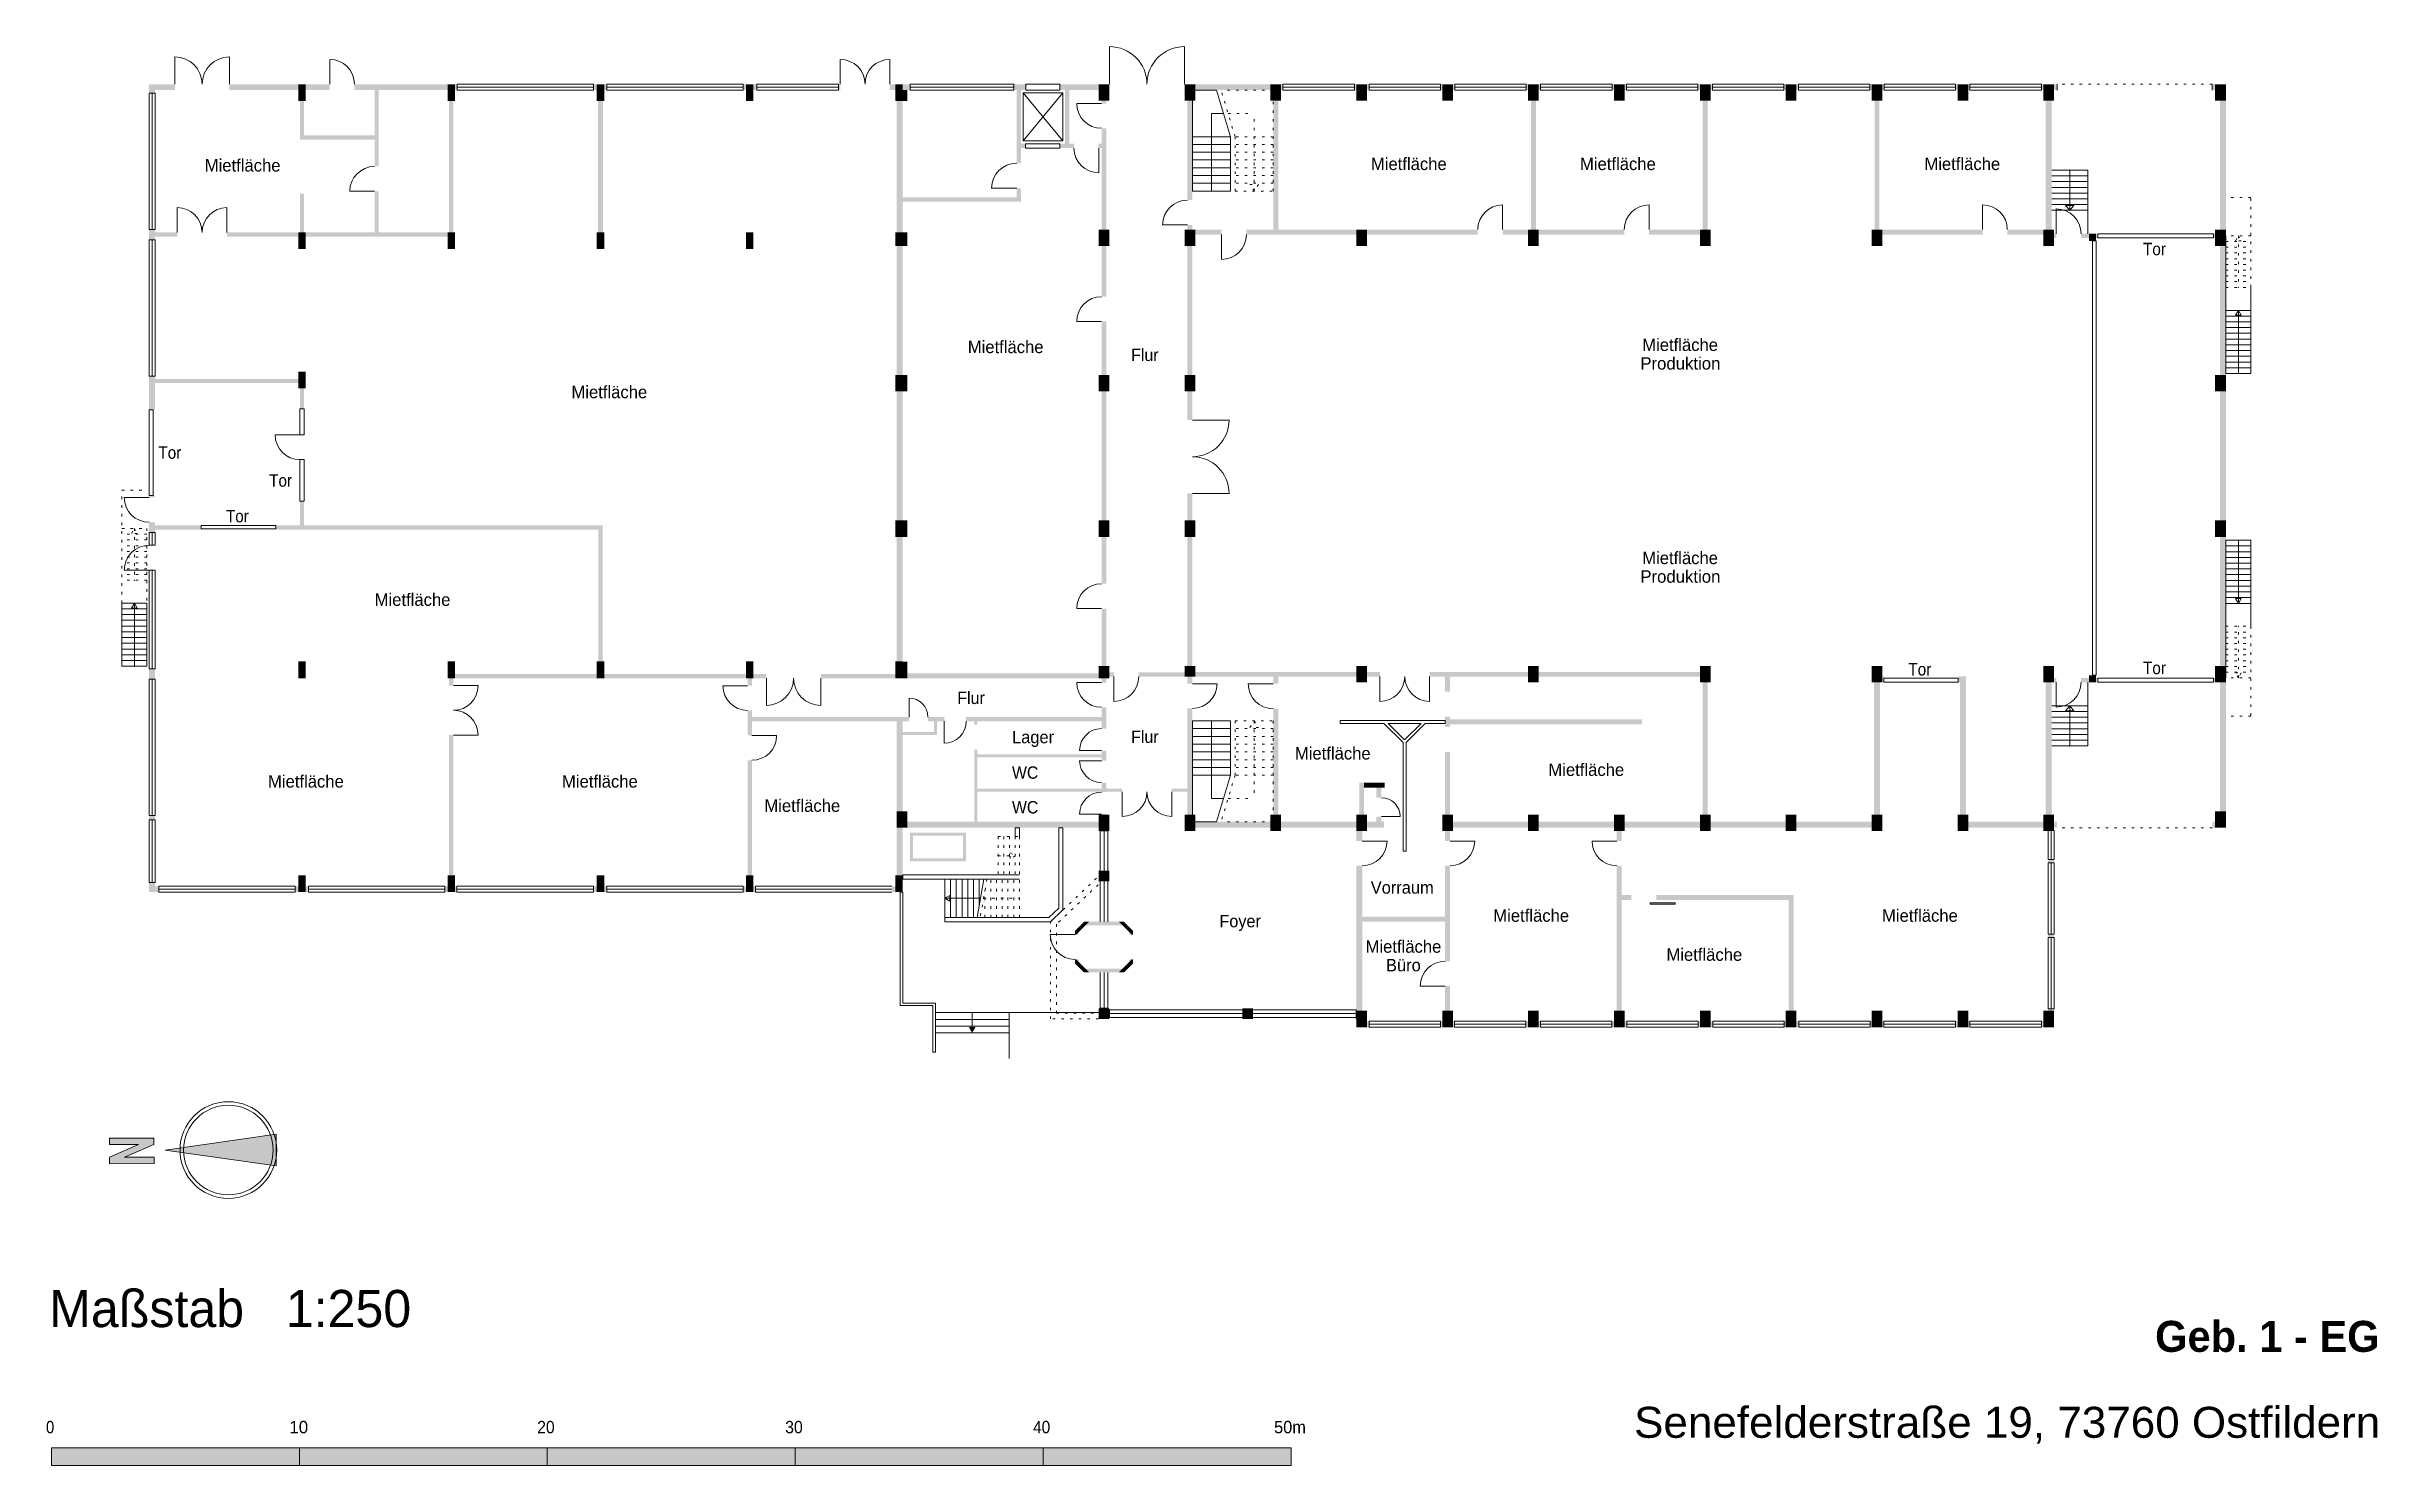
# Model space of a CAD drawing. Header units: inches. Extents: x 5602 to 99611, y 3430 to 60675.
import ezdxf

# ---------------------------------------------------------------- set-up
doc = ezdxf.new("R2010")
doc.units = ezdxf.units.IN
doc.header["$LTSCALE"] = 250
doc.header["$MEASUREMENT"] = 0
for name, pattern in [('Punktlinie', [1.4, 0.4, -1]), ('Standardmuster', [0]), ('Volllinie', [0])]:
    doc.linetypes.add(name, pattern=pattern)
doc.layers.add('Grundebene', color=7, linetype='Continuous')
doc.layers.add('Schriftfeld', color=7, linetype='Continuous')
doc.styles.add('ARIAL', font='arial.ttf', dxfattribs={"height": 0.2})
doc.styles.add('ARIAL-FETT', font='arialbd.ttf', dxfattribs={"height": 0.2})

msp = doc.modelspace()

# ---------------------------------------------------------------- texts
at = {"layer": 'Grundebene', "color": 18, "lineweight": 18, "true_color": 0x000000, "style": 'ARIAL'}
for s, width, p in [('Mietfläche', 0.960175, (11980, 55634)), ('Mietfläche', 0.960175, (59017, 55694)), ('Mietfläche', 0.960175, (67451, 55694)), ('Mietfläche', 0.960175, (81341, 55694)), ('Tor', 0.881843, (90158, 52259)), ('Mietfläche', 0.960175, (69959, 48394)), ('Mietfläche', 0.960175, (42756, 48308)), ('Flur', 0.923524, (49343, 47989)), ('Produktion', 0.967329, (69883, 47644)), ('Mietfläche', 0.960175, (26770, 46489)), ('Tor', 0.881843, (10110, 44045)), ('Tor', 0.881843, (14577, 42919)), ('Tor', 0.881843, (12833, 41480)), ('Produktion', 0.967329, (69883, 39044)), ('Mietfläche', 0.960175, (69959, 39794)), ('Mietfläche', 0.960175, (18833, 38110)), ('Tor', 0.881843, (80695, 35300)), ('Tor', 0.881843, (90158, 35355)), ('Flur', 0.923524, (42332, 34150)), ('Lager', 0.95066, (44540, 32567)), ('Flur', 0.923524, (49343, 32579)), ('Mietfläche', 0.960175, (55950, 31911)), ('Mietfläche', 0.960175, (14533, 30779)), ('Mietfläche', 0.960175, (26390, 30779)), ('WC', 0.910968, (44540, 31135)), ('Mietfläche', 0.960175, (66175, 31249)), ('Mietfläche', 0.960175, (34553, 29799)), ('WC', 0.910968, (44540, 29735)), ('Vorraum', 0.947887, (59010, 26498)), ('Foyer', 0.937958, (52904, 25142)), ('Mietfläche', 0.960175, (63953, 25364)), ('Mietfläche', 0.960175, (79633, 25364)), ('Mietfläche', 0.960175, (58800, 24115)), ('Büro', 0.950264, (59625, 23365)), ('Mietfläche', 0.960175, (70936, 23789))]:
    msp.add_text(s, height=500, dxfattribs=dict(at, width=width)).set_placement(p)
at = {"layer": 'Schriftfeld', "color": 18, "lineweight": 18, "true_color": 0x000000}
for s, height, style, width, p in [('Maßstab   1:250', 1500, 'ARIAL', 0.964313, (5706, 9010)), ('Geb. 1 - EG', 1250, 'ARIAL-FETT', 0.961914, (90646, 8011)), ('Senefelderstraße 19, 73760 Ostfildern', 1250, 'ARIAL', 1.016662, (69630, 4544)), ('0', 500, 'ARIAL', 0.850484, (5578, 4726)), ('10', 500, 'ARIAL', 0.977993, (15391, 4726)), ('20', 500, 'ARIAL', 0.902815, (25391, 4726)), ('30', 500, 'ARIAL', 0.914211, (35391, 4726)), ('40', 500, 'ARIAL', 0.88866, (45391, 4726)), ('50m', 500, 'ARIAL', 0.945685, (55110, 4726))]:
    msp.add_text(s, height=height, dxfattribs=dict(at, style=style, width=width)).set_placement(p)

# ---------------------------------------------------------------- blocks, each defined once
blk = doc.blocks.new('door-73D')
at = {"layer": 'Grundebene', "color": 18, "linetype": 'Standardmuster', "lineweight": 13, "true_color": 0x000000}
blk.add_line((40391, 33626), (40391, 34386), dxfattribs=at)
blk.add_arc((40391, 33626), 760, 0, 90, dxfattribs=at)
blk = doc.blocks.new('door-749')
at = {"layer": 'Grundebene', "color": 18, "linetype": 'Standardmuster', "lineweight": 13, "true_color": 0x000000}
for p, q in [((59382, 35257), (59382, 34257)), ((61382, 35257), (61382, 34257))]:
    blk.add_line(p, q, dxfattribs=at)
for centre, start, end in [((59382, 35257), 270, 0), ((61382, 35257), 180, 270)]:
    blk.add_arc(centre, 1000, start, end, dxfattribs=at)
blk = doc.blocks.new('door-75B')
at = {"layer": 'Grundebene', "color": 18, "linetype": 'Standardmuster', "lineweight": 13, "true_color": 0x000000}
blk.add_line((59438, 29607), (60198, 29607), dxfattribs=at)
blk.add_arc((59438, 29607), 760, 0, 90, dxfattribs=at)
blk = doc.blocks.new('door-76A')
at = {"layer": 'Grundebene', "color": 18, "linetype": 'Standardmuster', "lineweight": 13, "true_color": 0x000000}
blk.add_line((55079, 34970), (54069, 34970), dxfattribs=at)
blk.add_arc((55079, 34970), 1010, 180, 270, dxfattribs=at)
blk = doc.blocks.new('door-77A')
at = {"layer": 'Grundebene', "color": 18, "linetype": 'Standardmuster', "lineweight": 13, "true_color": 0x000000}
blk.add_line((44728, 54959), (43718, 54959), dxfattribs=at)
blk.add_arc((44728, 54959), 1010, 90, 180, dxfattribs=at)

# ---------------------------------------------------------------- hatches: boundary and pattern name
at = {"layer": 'Grundebene', "true_color": 0x000000, "transparency": 33554687}
h = msp.add_hatch(color=18, dxfattribs=at)
h.paths.add_polyline_path([(39892, 58919), (39892, 35193), (40132, 35193), (40132, 59159), (39612, 59159), (39612, 58919)], flags=0)
h.paths.add_polyline_path([(40132, 33626), (39892, 33626), (39892, 26799), (39695, 26799), (39695, 26559), (40132, 26559)], flags=0)
h.paths.add_polyline_path([(34195, 26559), (34195, 26799), (33701, 26799), (33701, 26559)], flags=0)
h.paths.add_polyline_path([(28201, 26559), (28201, 26799), (27654, 26799), (27654, 26559)], flags=0)
h.paths.add_polyline_path([(22154, 26559), (22154, 26799), (21658, 26799), (21658, 26559)], flags=0)
h.paths.add_polyline_path([(16158, 26559), (16158, 26799), (15626, 26799), (15626, 26559)], flags=0)
h.paths.add_polyline_path([(9974, 26799), (9974, 26945), (9734, 26945), (9734, 26559), (10126, 26559), (10126, 26799)], flags=0)
h.paths.add_polyline_path([(9734, 29478), (9974, 29478), (9974, 29657), (9734, 29657)], flags=0)
h.paths.add_polyline_path([(9734, 35157), (9974, 35157), (9974, 35575), (9734, 35575)], flags=0)
h.paths.add_polyline_path([(9734, 41075), (9974, 41075), (9974, 41483), (9734, 41483)], flags=0)
h.paths.add_polyline_path([(9734, 42483), (9974, 42483), (9974, 42564), (9734, 42564)], flags=0)
h.paths.add_polyline_path([(9734, 46026), (9974, 46026), (9974, 47384), (9734, 47384)], flags=0)
h.paths.add_polyline_path([(9734, 52884), (9974, 52884), (9974, 53302), (9734, 53302)], flags=0)
h.paths.add_polyline_path([(9734, 58802), (9974, 58802), (9974, 58919), (10774, 58919), (10774, 59159), (9734, 59159)], flags=0)
h.paths.add_polyline_path([(12974, 59159), (12974, 58919), (17019, 58919), (17019, 59159)], flags=0)
h.paths.add_polyline_path([(18019, 59159), (18019, 58919), (22166, 58919), (22166, 59159)], flags=0)
h.paths.add_polyline_path([(27666, 59159), (27666, 58919), (28202, 58919), (28202, 59159)], flags=0)
h.paths.add_polyline_path([(33702, 59159), (33702, 58919), (34243, 58919), (34243, 59159)], flags=0)
h.paths.add_polyline_path([(37543, 59159), (37543, 58919), (37612, 58919), (37612, 59159)], flags=0)
for points in [[(15753, 59159), (16054, 59159), (16054, 58484), (15753, 58484)], [(15988, 58484), (15988, 56920), (15818, 56920), (15818, 58484)], [(21773, 59159), (22073, 59159), (22073, 58484), (21773, 58484)], [(22008, 58484), (22008, 53178), (21838, 53178), (21838, 58484)], [(27792, 59159), (28093, 59159), (28093, 58484), (27792, 58484)], [(27843, 53178), (27843, 58484), (28043, 58484), (28043, 53178)], [(33812, 59159), (34112, 59159), (34112, 58484), (33812, 58484)], [(39831, 59159), (40132, 59159), (40132, 58484), (39831, 58484)], [(39892, 58919), (40323, 58919), (40323, 58484), (39892, 58484)], [(46677, 56753), (46677, 58919), (46847, 58919), (46847, 56753)], [(48035, 59159), (48466, 59159), (48466, 58496), (48035, 58496)], [(51499, 59159), (51931, 59159), (51931, 58496), (51499, 58496)], [(54964, 59159), (55395, 59159), (55395, 58496), (54964, 58496)], [(55279, 58496), (55079, 58496), (55079, 53291), (55279, 53291)], [(58428, 59159), (58859, 59159), (58859, 58496), (58428, 58496)], [(61892, 59159), (62323, 59159), (62323, 58496), (61892, 58496)], [(65356, 59159), (65787, 59159), (65787, 58496), (65356, 58496)], [(65471, 53291), (65471, 58496), (65671, 58496), (65671, 53291)], [(68820, 59159), (69251, 59159), (69251, 58496), (68820, 58496)], [(72284, 59159), (72715, 59159), (72715, 58496), (72284, 58496)], [(72399, 53291), (72399, 58496), (72599, 58496), (72599, 53291)], [(75748, 59159), (76179, 59159), (76179, 58496), (75748, 58496)], [(79212, 59159), (79643, 59159), (79643, 58496), (79212, 58496)], [(79328, 53291), (79328, 58496), (79528, 58496), (79528, 53291)], [(82676, 59159), (83107, 59159), (83107, 58496), (82676, 58496)], [(86140, 59159), (86571, 59159), (86571, 58496), (86140, 58496)], [(86236, 53291), (86236, 58496), (86476, 58496), (86476, 53291)], [(93068, 59159), (93499, 59159), (93499, 58496), (93068, 58496)], [(93499, 58496), (93499, 29821), (93259, 29821), (93259, 58496)], [(15988, 57090), (18828, 57090), (18828, 56920), (15988, 56920)], [(15988, 54742), (15988, 53178), (15818, 53178), (15818, 54742)], [(44728, 54418), (40132, 54418), (40132, 54588), (44728, 54588)], [(15753, 53178), (16054, 53178), (16054, 52503), (15753, 52503)], [(21773, 53178), (22073, 53178), (22073, 52503), (21773, 52503)], [(27792, 53178), (28093, 53178), (28093, 52503), (27792, 52503)], [(33812, 53178), (34112, 53178), (34112, 52503), (33812, 52503)], [(39831, 53178), (40132, 53178), (40132, 52629), (39831, 52629)], [(39892, 53178), (40323, 53178), (40323, 52629), (39892, 52629)], [(48035, 53291), (48466, 53291), (48466, 52629), (48035, 52629)], [(51499, 53291), (51931, 53291), (51931, 52629), (51499, 52629)], [(58428, 53291), (58859, 53291), (58859, 52629), (58428, 52629)], [(65356, 53291), (65787, 53291), (65787, 52629), (65356, 52629)], [(72284, 53291), (72715, 53291), (72715, 52629), (72284, 52629)], [(79212, 53291), (79643, 53291), (79643, 52629), (79212, 52629)], [(86140, 53291), (86571, 53291), (86571, 52629), (86140, 52629)], [(87978, 52837), (88264, 52837), (88264, 53124), (87978, 53124)], [(93068, 53291), (93499, 53291), (93499, 52629), (93068, 52629)], [(15903, 47098), (9974, 47098), (9974, 47268), (15903, 47268)], [(15753, 47561), (16054, 47561), (16054, 46886), (15753, 46886)], [(39831, 47424), (40132, 47424), (40132, 46761), (39831, 46761)], [(39892, 47424), (40323, 47424), (40323, 46761), (39892, 46761)], [(48035, 47424), (48466, 47424), (48466, 46761), (48035, 46761)], [(51499, 47424), (51931, 47424), (51931, 46761), (51499, 46761)], [(93068, 47424), (93499, 47424), (93499, 46761), (93068, 46761)], [(39831, 41556), (40132, 41556), (40132, 40894), (39831, 40894)], [(39892, 41556), (40323, 41556), (40323, 40894), (39892, 40894)], [(48035, 41556), (48466, 41556), (48466, 40894), (48035, 40894)], [(51499, 41556), (51931, 41556), (51931, 40894), (51499, 40894)], [(93068, 41556), (93499, 41556), (93499, 40894), (93068, 40894)], [(28028, 41358), (28028, 35868), (27858, 35868), (27858, 41358)], [(15753, 35868), (16054, 35868), (16054, 35193), (15753, 35193)], [(21773, 35868), (22073, 35868), (22073, 35193), (21773, 35193)], [(27792, 35868), (28093, 35868), (28093, 35193), (27792, 35193)], [(33812, 35868), (34112, 35868), (34112, 35193), (33812, 35193)], [(39831, 35868), (40132, 35868), (40132, 35193), (39831, 35193)], [(39892, 35855), (40323, 35855), (40323, 35193), (39892, 35193)], [(40323, 35393), (48035, 35393), (48035, 35193), (40323, 35193)], [(48035, 35689), (48466, 35689), (48466, 35193), (48035, 35193)], [(51499, 35689), (51931, 35689), (51931, 35257), (51499, 35257)], [(58428, 35689), (58859, 35689), (58859, 35026), (58428, 35026)], [(65356, 35689), (65787, 35689), (65787, 35026), (65356, 35026)], [(72284, 35689), (72715, 35689), (72715, 35026), (72284, 35026)], [(72399, 29692), (72399, 35026), (72599, 35026), (72599, 29692)], [(79212, 35689), (79643, 35689), (79643, 35026), (79212, 35026)], [(79308, 29692), (79308, 35026), (79548, 35026), (79548, 29692)], [(82772, 29692), (82772, 35026), (83012, 35026), (83012, 29692)], [(86140, 35689), (86571, 35689), (86571, 35026), (86140, 35026)], [(86236, 29692), (86236, 35026), (86476, 35026), (86476, 29692)], [(87978, 35314), (88264, 35314), (88264, 35026), (87978, 35026)], [(93068, 35689), (93499, 35689), (93499, 35026), (93068, 35026)], [(34047, 33626), (39892, 33626), (39892, 33456), (34047, 33456)], [(40132, 33018), (41391, 33018), (41391, 33456), (41511, 33456), (41511, 32898), (40132, 32898)], [(69948, 33330), (62107, 33330), (62107, 33530), (69948, 33530)], [(43147, 32125), (48151, 32125), (48151, 32005), (43147, 32005)], [(58543, 29692), (58543, 30972), (58743, 30972), (58743, 29692)], [(59570, 30772), (58743, 30772), (58743, 30972), (59570, 30972)], [(39892, 29821), (40323, 29821), (40323, 29159), (39892, 29159)], [(48035, 29159), (40323, 29159), (40323, 29399), (48035, 29399)], [(48035, 29692), (48466, 29692), (48466, 29029), (48035, 29029)], [(51499, 29692), (51931, 29692), (51931, 29029), (51499, 29029)], [(54964, 29692), (55395, 29692), (55395, 29029), (54964, 29029)], [(58428, 29692), (58859, 29692), (58859, 29029), (58428, 29029)], [(61892, 29692), (62323, 29692), (62323, 29029), (61892, 29029)], [(65356, 29692), (65787, 29692), (65787, 29029), (65356, 29029)], [(68820, 29692), (69251, 29692), (69251, 29029), (68820, 29029)], [(72284, 29692), (72715, 29692), (72715, 29029), (72284, 29029)], [(75748, 29692), (76179, 29692), (76179, 29029), (75748, 29029)], [(79212, 29692), (79643, 29692), (79643, 29029), (79212, 29029)], [(82676, 29692), (83107, 29692), (83107, 29029), (82676, 29029)], [(83107, 29399), (86140, 29399), (86140, 29159), (83107, 29159)], [(86140, 29692), (86571, 29692), (86571, 29029), (86140, 29029)], [(93068, 29821), (93499, 29821), (93499, 29159), (93068, 29159)], [(48035, 27430), (48466, 27430), (48466, 26999), (48035, 26999)], [(15753, 27234), (16054, 27234), (16054, 26559), (15753, 26559)], [(21773, 27234), (22073, 27234), (22073, 26559), (21773, 26559)], [(27792, 27234), (28093, 27234), (28093, 26559), (27792, 26559)], [(33812, 27234), (34112, 27234), (34112, 26559), (33812, 26559)], [(39831, 27234), (40132, 27234), (40132, 26559), (39831, 26559)], [(75864, 21773), (75864, 26443), (76064, 26443), (76064, 21773)], [(62007, 25366), (58668, 25366), (58668, 25566), (62007, 25566)], [(47079, 25000), (47079, 24848), (47135, 24848), (47655, 25368), (47446, 25368)], [(47446, 25368), (49055, 25368), (49055, 25221), (47446, 25221)], [(49367, 24848), (49423, 24848), (49423, 25000), (49055, 25368), (48847, 25368)], [(47126, 23848), (47079, 23848), (47079, 23687), (47446, 23319), (47655, 23319)], [(49423, 23687), (49423, 23848), (49375, 23848), (48847, 23319), (49055, 23319)], [(47446, 23467), (49055, 23467), (49055, 23319), (47446, 23319)], [(48035, 21873), (48466, 21873), (48466, 21442), (48035, 21442)], [(53831, 21873), (54262, 21873), (54262, 21442), (53831, 21442)], [(58428, 21773), (58859, 21773), (58859, 21111), (58428, 21111)], [(61892, 21773), (62323, 21773), (62323, 21111), (61892, 21111)], [(65356, 21773), (65787, 21773), (65787, 21111), (65356, 21111)], [(68820, 21773), (69251, 21773), (69251, 21111), (68820, 21111)], [(72284, 21773), (72715, 21773), (72715, 21111), (72284, 21111)], [(75748, 21773), (76179, 21773), (76179, 21111), (75748, 21111)], [(79212, 21773), (79643, 21773), (79643, 21111), (79212, 21111)], [(82676, 21773), (83107, 21773), (83107, 21111), (82676, 21111)], [(86140, 21773), (86571, 21773), (86571, 21111), (86140, 21111)], [(42934, 20882), (43070, 21118), (42798, 21118)]]:
    msp.add_hatch(color=18, dxfattribs=at).paths.add_polyline_path(points, flags=0)
h = msp.add_hatch(color=18, dxfattribs=at)
h.paths.add_polyline_path([(18828, 55838), (18998, 55838), (18998, 58919), (18828, 58919)], flags=0)
h.paths.add_polyline_path([(18828, 54838), (18828, 53178), (18998, 53178), (18998, 54838)], flags=0)
h = msp.add_hatch(color=18, dxfattribs=at)
h.paths.add_polyline_path([(93499, 59159), (92953, 59159), (92953, 58919), (93499, 58919)], flags=0)
h.paths.add_polyline_path([(86689, 59159), (86058, 59159), (86058, 58919), (86689, 58919)], flags=0)
h.paths.add_polyline_path([(83178, 59159), (82593, 59159), (82593, 58919), (83178, 58919)], flags=0)
h.paths.add_polyline_path([(79713, 59159), (79138, 59159), (79138, 58919), (79713, 58919)], flags=0)
h.paths.add_polyline_path([(76258, 59159), (75668, 59159), (75668, 58919), (76258, 58919)], flags=0)
h.paths.add_polyline_path([(72788, 59159), (72208, 59159), (72208, 58919), (72788, 58919)], flags=0)
h.paths.add_polyline_path([(69328, 59159), (68743, 59159), (68743, 58919), (69328, 58919)], flags=0)
h.paths.add_polyline_path([(65863, 59159), (65280, 59159), (65280, 58919), (65863, 58919)], flags=0)
h.paths.add_polyline_path([(62400, 59159), (61825, 59159), (61825, 58919), (62400, 58919)], flags=0)
h.paths.add_polyline_path([(58945, 59159), (58348, 59159), (58348, 58919), (58945, 58919)], flags=0)
h.paths.add_polyline_path([(55468, 59159), (51499, 59159), (51499, 58919), (55468, 58919)], flags=0)
h.paths.add_polyline_path([(48466, 59159), (46475, 59159), (46475, 58919), (48466, 58919)], flags=0)
h.paths.add_polyline_path([(44608, 58919), (45095, 58919), (45095, 59159), (44608, 59159)], flags=0)
h.paths.add_polyline_path([(40438, 58919), (40438, 59159), (40132, 59159), (40132, 58919)], flags=0)
h = msp.add_hatch(color=18, dxfattribs=at)
h.paths.add_polyline_path([(44728, 56583), (45085, 56583), (45085, 56753), (44898, 56753), (44898, 58919), (44728, 58919)], flags=0)
h.paths.add_polyline_path([(47036, 56583), (47036, 56753), (46465, 56753), (46465, 56583)], flags=0)
h.paths.add_polyline_path([(48151, 56583), (48151, 56753), (48036, 56753), (48036, 56583)], flags=0)
h = msp.add_hatch(color=18, dxfattribs=at)
h.paths.add_polyline_path([(48351, 58496), (48151, 58496), (48151, 58378), (48351, 58378)], flags=0)
h.paths.add_polyline_path([(48351, 50584), (48351, 57378), (48151, 57378), (48151, 50584)], flags=0)
h.paths.add_polyline_path([(48351, 39003), (48351, 49584), (48151, 49584), (48151, 39003)], flags=0)
h.paths.add_polyline_path([(48351, 35018), (48351, 38003), (48151, 38003), (48151, 35018)], flags=0)
h.paths.add_polyline_path([(48351, 33159), (48351, 34018), (48151, 34018), (48151, 33159)], flags=0)
h.paths.add_polyline_path([(48151, 32274), (48151, 31862), (48351, 31862), (48351, 32274)], flags=0)
h.paths.add_polyline_path([(48351, 30595), (48351, 30977), (48151, 30977), (48151, 30595)], flags=0)
h.paths.add_polyline_path([(48351, 29692), (48351, 29710), (48151, 29710), (48151, 29692)], flags=0)
h = msp.add_hatch(color=18, dxfattribs=at)
h.paths.add_polyline_path([(51615, 58496), (51615, 54481), (51815, 54481), (51815, 58496)], flags=0)
h.paths.add_polyline_path([(51615, 53481), (51615, 45605), (51815, 45605), (51815, 53481)], flags=0)
h.paths.add_polyline_path([(51615, 42649), (51615, 34970), (51815, 34970), (51815, 42649)], flags=0)
h.paths.add_polyline_path([(51815, 33970), (51615, 33970), (51615, 29692), (51815, 29692)], flags=0)
h = msp.add_hatch(color=18, dxfattribs=at)
h.paths.add_polyline_path([(44728, 56583), (44728, 55969), (44898, 55969), (44898, 56583)], flags=0)
h.paths.add_polyline_path([(44728, 54418), (44898, 54418), (44898, 54959), (44728, 54959)], flags=0)
h = msp.add_hatch(color=18, dxfattribs=at)
h.paths.add_polyline_path([(12874, 53178), (12874, 53008), (21773, 53008), (21773, 53178)], flags=0)
h.paths.add_polyline_path([(10874, 53178), (9974, 53178), (9974, 53008), (10874, 53008)], flags=0)
h = msp.add_hatch(color=18, dxfattribs=at)
h.paths.add_polyline_path([(65356, 53291), (64328, 53291), (64328, 53091), (65356, 53091)], flags=0)
h.paths.add_polyline_path([(63328, 53291), (53994, 53291), (53994, 53091), (63328, 53091)], flags=0)
h.paths.add_polyline_path([(51931, 53291), (51931, 53091), (52994, 53091), (52994, 53291)], flags=0)
h = msp.add_hatch(color=18, dxfattribs=at)
h.paths.add_polyline_path([(65787, 53091), (69235, 53091), (69235, 53291), (65787, 53291)], flags=0)
h.paths.add_polyline_path([(72284, 53091), (72284, 53291), (70235, 53291), (70235, 53091)], flags=0)
h = msp.add_hatch(color=18, dxfattribs=at)
h.paths.add_polyline_path([(79643, 53091), (83685, 53091), (83685, 53291), (79643, 53291)], flags=0)
h.paths.add_polyline_path([(86140, 53091), (86140, 53291), (84685, 53291), (84685, 53091)], flags=0)
h = msp.add_hatch(color=18, dxfattribs=at)
h.paths.add_polyline_path([(93068, 52954), (93068, 53124), (93000, 53124), (93000, 52954)], flags=0)
h.paths.add_polyline_path([(88331, 52954), (88331, 53124), (87659, 53124), (87659, 52954)], flags=0)
h.paths.add_polyline_path([(86571, 52954), (86659, 52954), (86659, 53124), (86571, 53124)], flags=0)
h = msp.add_hatch(color=18, dxfattribs=at)
h.paths.add_polyline_path([(15818, 47268), (15818, 46065), (15988, 46065), (15988, 47268)], flags=0)
h.paths.add_polyline_path([(15988, 42330), (15818, 42330), (15818, 41188), (15988, 41188)], flags=0)
h = msp.add_hatch(color=18, dxfattribs=at)
h.paths.add_polyline_path([(14846, 41358), (14846, 41188), (27943, 41188), (27943, 41358)], flags=0)
h.paths.add_polyline_path([(11836, 41358), (9974, 41358), (9974, 41188), (11836, 41188)], flags=0)
h = msp.add_hatch(color=18, dxfattribs=at)
h.paths.add_polyline_path([(34632, 35193), (34632, 35363), (21773, 35363), (21773, 35193)], flags=0)
h.paths.add_polyline_path([(36832, 35193), (39831, 35193), (39831, 35363), (36832, 35363)], flags=0)
h = msp.add_hatch(color=18, dxfattribs=at)
h.paths.add_polyline_path([(22008, 32896), (21838, 32896), (21838, 27234), (22008, 27234)], flags=0)
h.paths.add_polyline_path([(22008, 34896), (22008, 35193), (21838, 35193), (21838, 34896)], flags=0)
h = msp.add_hatch(color=18, dxfattribs=at)
h.paths.add_polyline_path([(34047, 31880), (33877, 31880), (33877, 27234), (34047, 27234)], flags=0)
h.paths.add_polyline_path([(33877, 33889), (33877, 32880), (34047, 32880), (34047, 33889)], flags=0)
h.paths.add_polyline_path([(33877, 35193), (33877, 34889), (34047, 34889), (34047, 35193)], flags=0)
h = msp.add_hatch(color=18, dxfattribs=at)
h.paths.add_polyline_path([(49651, 35427), (49651, 35257), (51499, 35257), (51499, 35427)], flags=0)
h.paths.add_polyline_path([(48651, 35427), (48351, 35427), (48351, 35257), (48651, 35257)], flags=0)
h = msp.add_hatch(color=18, dxfattribs=at)
h.paths.add_polyline_path([(61382, 35442), (61382, 35257), (72284, 35257), (72284, 35442)], flags=0)
h.paths.add_polyline_path([(59382, 35442), (51815, 35442), (51815, 35257), (59382, 35257)], flags=0)
h = msp.add_hatch(color=18, dxfattribs=at)
h.paths.add_polyline_path([(55279, 33960), (55079, 33960), (55079, 29692), (55279, 29692)], flags=0)
h.paths.add_polyline_path([(55279, 34970), (55279, 35257), (55079, 35257), (55079, 34970)], flags=0)
h = msp.add_hatch(color=18, dxfattribs=at)
h.paths.add_polyline_path([(62007, 35257), (62007, 34644), (62207, 34644), (62207, 35257)], flags=0)
h.paths.add_polyline_path([(62007, 33225), (62207, 33225), (62207, 33634), (62007, 33634)], flags=0)
h.paths.add_polyline_path([(62207, 32215), (62007, 32215), (62007, 29692), (62207, 29692)], flags=0)
h = msp.add_hatch(color=18, dxfattribs=at)
h.paths.add_polyline_path([(83012, 35266), (82708, 35266), (82708, 35026), (83012, 35026)], flags=0)
h.paths.add_polyline_path([(79643, 35266), (79643, 35026), (79698, 35026), (79698, 35266)], flags=0)
h = msp.add_hatch(color=18, dxfattribs=at)
h.paths.add_polyline_path([(93068, 35196), (93000, 35196), (93000, 35026), (93068, 35026)], flags=0)
h.paths.add_polyline_path([(88331, 35196), (87659, 35196), (87659, 35026), (88331, 35026)], flags=0)
h.paths.add_polyline_path([(86571, 35196), (86571, 35026), (86659, 35026), (86659, 35196)], flags=0)
h = msp.add_hatch(color=18, dxfattribs=at)
h.paths.add_polyline_path([(48151, 33626), (42691, 33626), (42691, 33456), (48151, 33456)], flags=0)
h.paths.add_polyline_path([(41806, 33456), (41806, 33626), (41151, 33626), (41151, 33456)], flags=0)
h.paths.add_polyline_path([(40391, 33456), (40391, 33626), (40132, 33626), (40132, 33456)], flags=0)
h = msp.add_hatch(color=18, dxfattribs=at)
h.paths.add_polyline_path([(43147, 29399), (43147, 32310), (43027, 32310), (43027, 29399)], flags=0)
h.paths.add_polyline_path([(43147, 33456), (43027, 33456), (43027, 33320), (43147, 33320)], flags=0)
h = msp.add_hatch(color=18, dxfattribs=at)
h.paths.add_polyline_path([(48983, 30612), (48983, 30732), (43147, 30732), (43147, 30612)], flags=0)
h.paths.add_polyline_path([(50983, 30612), (51615, 30612), (51615, 30732), (50983, 30732)], flags=0)
h = msp.add_hatch(color=18, dxfattribs=at)
h.paths.add_polyline_path([(59238, 30972), (59238, 30367), (59438, 30367), (59438, 30972)], flags=0)
h.paths.add_polyline_path([(59238, 29399), (59438, 29399), (59438, 29607), (59238, 29607)], flags=0)
h = msp.add_hatch(color=18, dxfattribs=at)
h.paths.add_polyline_path([(62107, 29399), (62107, 29159), (79212, 29159), (79212, 29399)], flags=0)
h.paths.add_polyline_path([(59542, 29399), (51931, 29399), (51931, 29159), (59542, 29159)], flags=0)
h = msp.add_hatch(color=18, dxfattribs=at)
h.paths.add_polyline_path([(58668, 27623), (58428, 27623), (58428, 21773), (58668, 21773)], flags=0)
h.paths.add_polyline_path([(58668, 28623), (58668, 29159), (58428, 29159), (58428, 28623)], flags=0)
h = msp.add_hatch(color=18, dxfattribs=at)
h.paths.add_polyline_path([(62007, 29399), (62007, 28623), (62207, 28623), (62207, 29399)], flags=0)
h.paths.add_polyline_path([(62007, 27623), (62007, 23770), (62207, 23770), (62207, 27623)], flags=0)
h.paths.add_polyline_path([(62007, 21773), (62207, 21773), (62207, 22770), (62007, 22770)], flags=0)
h = msp.add_hatch(color=18, dxfattribs=at)
h.paths.add_polyline_path([(69135, 27623), (68935, 27623), (68935, 21773), (69135, 21773)], flags=0)
h.paths.add_polyline_path([(69135, 28623), (69135, 29159), (68935, 29159), (68935, 28623)], flags=0)
h = msp.add_hatch(color=18, dxfattribs=at)
h.paths.add_polyline_path([(86331, 29159), (86331, 29050), (86571, 29050), (86571, 29159)], flags=0)
h.paths.add_polyline_path([(86331, 27874), (86331, 27742), (86571, 27742), (86571, 27874)], flags=0)
h.paths.add_polyline_path([(86331, 24862), (86331, 24731), (86571, 24731), (86571, 24862)], flags=0)
h.paths.add_polyline_path([(86331, 21773), (86571, 21773), (86571, 21851), (86331, 21851)], flags=0)
h = msp.add_hatch(color=18, dxfattribs=at)
h.paths.add_polyline_path([(86571, 29159), (86689, 29159), (86689, 29399), (86571, 29399)], flags=0)
h.paths.add_polyline_path([(93068, 29159), (93068, 29399), (92953, 29399), (92953, 29159)], flags=0)
h = msp.add_hatch(color=18, dxfattribs=at)
h.paths.add_polyline_path([(40428, 28963), (42688, 28963), (42688, 27809), (40428, 27809)], flags=0)
h.paths.add_polyline_path([(40548, 28843), (40548, 27929), (42568, 27929), (42568, 28843)], flags=0)
h = msp.add_hatch(color=18, dxfattribs=at)
h.paths.add_polyline_path([(70529, 26443), (70529, 26243), (75864, 26243), (75864, 26443)], flags=0)
h.paths.add_polyline_path([(69519, 26443), (69135, 26443), (69135, 26243), (69519, 26243)], flags=0)
h = msp.add_hatch(color=18, dxfattribs=at)
h.paths.add_polyline_path([(47226, 23848), (47079, 23848), (47079, 23687), (47226, 23687)], flags=0)
h.paths.add_polyline_path([(47226, 24848), (47226, 25000), (47079, 25000), (47079, 24848)], flags=0)
h = msp.add_hatch(color=18, dxfattribs=at)
h.paths.add_polyline_path([(49423, 23848), (49276, 23848), (49276, 23687), (49423, 23687)], flags=0)
h.paths.add_polyline_path([(49423, 24848), (49423, 25000), (49276, 25000), (49276, 24848)], flags=0)
h = msp.add_hatch(color=18, dxfattribs=at)
h.paths.add_polyline_path([(58859, 21111), (58949, 21111), (58949, 21351), (58859, 21351)], flags=0)
h.paths.add_polyline_path([(61829, 21111), (62382, 21111), (62382, 21351), (61829, 21351)], flags=0)
h.paths.add_polyline_path([(65262, 21111), (65859, 21111), (65859, 21351), (65262, 21351)], flags=0)
h.paths.add_polyline_path([(68739, 21111), (69341, 21111), (69341, 21351), (68739, 21351)], flags=0)
h.paths.add_polyline_path([(72221, 21111), (72806, 21111), (72806, 21351), (72221, 21351)], flags=0)
h.paths.add_polyline_path([(75686, 21111), (76277, 21111), (76277, 21351), (75686, 21351)], flags=0)
h.paths.add_polyline_path([(79157, 21111), (79710, 21111), (79710, 21351), (79157, 21351)], flags=0)
h.paths.add_polyline_path([(82590, 21111), (83179, 21111), (83179, 21351), (82590, 21351)], flags=0)
h.paths.add_polyline_path([(86140, 21111), (86140, 21351), (86059, 21351), (86059, 21111)], flags=0)
at = {"layer": 'Schriftfeld', "true_color": 0x000000, "transparency": 33554687}
for points in [[(8137, 16628), (9930, 16635), (9931, 16384), (8742, 15862), (9933, 15866), (9934, 15610), (8141, 15603), (8140, 15865), (9306, 16376), (8138, 16372)], [(10385, 16153), (14865, 15513), (14865, 16793)], [(15796, 3430), (15796, 4136), (5796, 4136), (5796, 3430)], [(35796, 3430), (35796, 4136), (25796, 4136), (25796, 3430)], [(55796, 3430), (55796, 4136), (45796, 4136), (45796, 3430)]]:
    msp.add_hatch(color=18, dxfattribs=at).paths.add_polyline_path(points, flags=0)
at = {"layer": 'Schriftfeld', "true_color": 0xffffff, "transparency": 33554687}
for points in [[(25796, 3430), (25796, 4136), (15796, 4136), (15796, 3430)], [(45796, 3430), (45796, 4136), (35796, 4136), (35796, 3430)]]:
    msp.add_hatch(color=7, dxfattribs=at).paths.add_polyline_path(points, flags=0)

# ---------------------------------------------------------------- linework, layer by layer
at = {"layer": 'Grundebene', "color": 18, "linetype": 'Volllinie', "lineweight": 13, "true_color": 0x000000}
for p, q in [((10774, 59159), (10774, 60259)), ((12974, 59159), (12974, 60259)), ((48466, 59159), (48466, 60675)), ((51499, 59159), (51499, 60675)), ((17019, 59159), (17019, 60159)), ((37612, 59159), (37612, 60159)), ((39612, 59159), (39612, 60159)), ((9974, 58802), (9734, 58802)), ((9734, 58802), (9734, 53302)), ((9854, 58802), (9854, 53302)), ((9974, 58802), (9974, 53302)), ((22166, 58919), (22166, 59159)), ((22166, 59159), (27666, 59159)), ((22166, 59039), (27666, 59039)), ((22166, 58919), (27666, 58919)), ((27666, 59159), (27666, 58919)), ((28202, 58919), (28202, 59159)), ((28202, 59159), (33702, 59159)), ((28202, 59039), (33702, 59039)), ((28202, 58919), (33702, 58919)), ((33702, 59159), (33702, 58919)), ((34243, 58919), (34243, 59159)), ((34243, 59159), (37543, 59159)), ((34243, 59039), (37543, 59039)), ((34243, 58919), (37543, 58919)), ((37543, 59159), (37543, 58919)), ((40438, 58919), (40438, 59159)), ((40438, 59159), (44608, 59159)), ((40438, 59039), (44608, 59039)), ((40438, 58919), (44608, 58919)), ((44608, 59159), (44608, 58919)), ((44991, 58811), (46584, 58811)), ((44991, 56871), (44991, 58811)), ((44991, 56871), (46584, 58811)), ((44991, 58811), (46584, 56871)), ((45095, 59159), (46475, 59159)), ((45095, 58919), (45095, 59159)), ((46475, 58919), (45095, 58919)), ((46475, 59159), (46475, 58919)), ((46584, 58811), (46584, 56871)), ((48151, 58378), (47151, 58378)), ((51815, 58919), (51815, 54848)), ((52790, 58919), (51815, 58919)), ((52790, 58919), (53359, 57040)), ((55468, 59159), (55468, 58919)), ((58348, 59159), (55468, 59159)), ((58348, 59039), (55468, 59039)), ((58348, 58919), (55468, 58919)), ((58348, 58919), (58348, 59159)), ((58945, 59159), (58945, 58919)), ((61825, 59159), (58945, 59159)), ((61825, 59039), (58945, 59039)), ((61825, 58919), (58945, 58919)), ((61825, 58919), (61825, 59159)), ((62400, 59159), (62400, 58919)), ((65280, 59159), (62400, 59159)), ((65280, 59039), (62400, 59039)), ((65280, 58919), (62400, 58919)), ((65280, 58919), (65280, 59159)), ((65863, 59159), (65863, 58919)), ((68743, 59159), (65863, 59159)), ((68743, 59039), (65863, 59039)), ((68743, 58919), (65863, 58919)), ((68743, 58919), (68743, 59159)), ((69328, 59159), (69328, 58919)), ((72208, 59159), (69328, 59159)), ((72208, 59039), (69328, 59039)), ((72208, 58919), (69328, 58919)), ((72208, 58919), (72208, 59159)), ((72788, 59159), (72788, 58919)), ((75668, 59159), (72788, 59159)), ((75668, 59039), (72788, 59039)), ((75668, 58919), (72788, 58919)), ((75668, 58919), (75668, 59159)), ((76258, 59159), (76258, 58919)), ((79138, 59159), (76258, 59159)), ((79138, 59039), (76258, 59039)), ((79138, 58919), (76258, 58919)), ((79138, 58919), (79138, 59159)), ((79713, 59159), (79713, 58919)), ((82593, 59159), (79713, 59159)), ((82593, 59039), (79713, 59039)), ((82593, 58919), (79713, 58919)), ((82593, 58919), (82593, 59159)), ((83178, 59159), (83178, 58919)), ((86058, 59159), (83178, 59159)), ((86058, 59039), (83178, 59039)), ((86058, 58919), (83178, 58919)), ((86058, 58919), (86058, 59159)), ((86689, 59159), (86689, 58919)), ((92953, 58919), (92953, 59159)), ((52587, 54848), (52587, 57979)), ((52587, 57979), (53075, 57979)), ((46584, 56871), (44991, 56871)), ((46465, 56753), (45085, 56753)), ((45085, 56753), (45085, 56583)), ((45085, 56583), (46465, 56583)), ((46465, 56583), (46465, 56753)), ((48036, 56583), (48036, 55583)), ((53359, 57040), (51815, 57040)), ((53359, 56727), (51815, 56727)), ((53359, 56414), (51815, 56414)), ((53359, 54848), (53359, 57040)), ((53359, 56100), (51815, 56100)), ((53359, 55787), (51815, 55787)), ((53359, 55474), (51815, 55474)), ((86476, 55690), (87934, 55690)), ((87205, 54069), (87205, 55690)), ((87934, 53124), (87934, 55690)), ((18828, 54838), (17828, 54838)), ((53359, 55161), (51815, 55161)), ((51815, 54848), (53359, 54848)), ((86476, 55458), (87934, 55458)), ((86476, 55227), (87934, 55227)), ((86476, 54995), (87934, 54995)), ((86476, 54764), (87934, 54764)), ((86476, 54532), (87934, 54532)), ((10874, 53178), (10874, 54178)), ((12874, 53178), (12874, 54178)), ((64328, 53291), (64328, 54291)), ((70235, 53291), (70235, 54291)), ((83685, 53291), (83685, 54291)), ((86476, 54301), (87934, 54301)), ((87934, 54069), (86476, 54069)), ((86659, 53124), (86659, 54124)), ((87038, 54269), (87372, 54269)), ((87205, 54069), (87038, 54269)), ((87372, 54269), (87205, 54069)), ((9734, 53302), (9974, 53302)), ((9974, 52884), (9734, 52884)), ((9734, 52884), (9734, 47384)), ((9854, 52884), (9854, 47384)), ((9974, 52884), (9974, 47384)), ((51615, 53481), (50615, 53481)), ((52994, 53091), (52994, 52091)), ((88121, 35314), (88121, 52837)), ((88121, 52837), (88264, 52837)), ((88264, 52837), (88264, 35314)), ((88331, 53124), (88331, 52954)), ((88331, 53124), (93000, 53124)), ((93000, 52954), (88331, 52954)), ((93000, 52954), (93000, 53124)), ((93499, 53043), (93499, 47486)), ((94509, 47486), (94509, 50959)), ((94509, 50033), (93499, 50033)), ((93889, 49833), (94004, 50033)), ((94120, 49833), (93889, 49833)), ((94004, 50033), (94004, 47486)), ((94004, 50033), (94120, 49833)), ((48151, 49584), (47151, 49584)), ((93499, 49802), (94509, 49802)), ((93499, 49570), (94509, 49570)), ((93499, 49339), (94509, 49339)), ((93499, 49107), (94509, 49107)), ((93499, 48876), (94509, 48876)), ((93499, 48644), (94509, 48644)), ((93499, 48413), (94509, 48413)), ((93499, 48181), (94509, 48181)), ((93499, 47949), (94509, 47949)), ((9734, 47384), (9974, 47384)), ((93499, 47718), (94509, 47718)), ((93499, 47486), (94509, 47486)), ((15818, 46065), (15988, 46065)), ((15818, 46065), (15818, 45009)), ((15988, 46065), (15988, 45009)), ((9734, 46026), (9905, 46026)), ((9734, 46026), (9734, 42564)), ((9905, 42564), (9905, 46026)), ((51815, 45605), (53293, 45605)), ((15818, 45009), (14818, 45009)), ((15818, 45009), (15988, 45009)), ((15818, 44009), (15818, 42330)), ((15988, 44009), (15818, 44009)), ((15988, 44009), (15988, 42330)), ((9734, 42483), (8734, 42483)), ((9905, 42564), (9734, 42564)), ((15988, 42330), (15818, 42330)), ((51815, 42649), (53293, 42649)), ((9734, 41075), (9974, 41075)), ((9734, 41075), (9734, 40555)), ((9974, 40555), (9734, 40555)), ((9854, 41075), (9854, 40555)), ((9974, 41075), (9974, 40555)), ((11836, 41219), (11836, 41358)), ((14846, 41358), (11836, 41358)), ((11836, 41219), (14846, 41219)), ((14846, 41358), (14846, 41219)), ((93499, 35202), (93499, 40759)), ((93499, 40759), (94509, 40759)), ((93499, 40528), (94509, 40528)), ((94004, 38212), (94004, 40759)), ((94509, 40759), (94509, 37286)), ((9734, 39555), (8734, 39555)), ((9734, 39555), (9734, 35575)), ((9974, 39555), (9734, 39555)), ((9854, 39555), (9854, 35575)), ((9974, 39555), (9974, 35575)), ((93499, 40296), (94509, 40296)), ((93499, 40065), (94509, 40065)), ((93499, 39833), (94509, 39833)), ((93499, 39602), (94509, 39602)), ((93499, 39370), (94509, 39370)), ((93499, 39139), (94509, 39139)), ((93499, 38907), (94509, 38907)), ((93499, 38676), (94509, 38676)), ((8637, 35674), (8637, 38221)), ((8637, 38221), (9647, 38221)), ((9647, 37990), (8637, 37990)), ((9647, 37758), (8637, 37758)), ((9026, 38021), (9142, 38221)), ((9257, 38021), (9026, 38021)), ((9142, 38221), (9142, 35674)), ((9142, 38221), (9257, 38021)), ((9647, 38221), (9647, 35674)), ((48151, 38003), (47151, 38003)), ((93499, 38444), (94509, 38444)), ((94509, 38212), (93499, 38212)), ((93889, 38412), (94120, 38412)), ((94004, 38212), (93889, 38412)), ((94120, 38412), (94004, 38212)), ((9647, 37527), (8637, 37527)), ((9647, 37295), (8637, 37295)), ((9647, 37063), (8637, 37063)), ((9647, 36832), (8637, 36832)), ((9647, 36600), (8637, 36600)), ((9647, 36369), (8637, 36369)), ((9647, 36137), (8637, 36137)), ((9647, 35906), (8637, 35906)), ((9647, 35674), (8637, 35674)), ((9974, 35575), (9734, 35575)), ((9734, 35157), (9974, 35157)), ((9734, 35157), (9734, 29657)), ((9854, 35157), (9854, 29657)), ((9974, 35157), (9974, 29657)), ((22008, 34896), (23008, 34896)), ((33877, 34889), (32877, 34889)), ((34632, 35193), (34632, 34093)), ((36832, 35193), (36832, 34093)), ((48151, 35018), (47151, 35018)), ((48651, 35257), (48651, 34257)), ((51815, 34970), (52815, 34970)), ((79698, 35026), (79698, 35187)), ((82708, 35187), (79698, 35187)), ((79698, 35026), (82708, 35026)), ((82708, 35187), (82708, 35026)), ((86659, 35026), (86659, 34026)), ((87934, 35026), (87934, 32461)), ((88264, 35314), (88121, 35314)), ((88331, 35026), (88331, 35196)), ((93000, 35196), (88331, 35196)), ((88331, 35026), (93000, 35026)), ((93000, 35196), (93000, 35026)), ((87934, 34081), (86476, 34081)), ((86476, 33850), (87934, 33850)), ((87038, 33881), (87205, 34081)), ((87372, 33881), (87038, 33881)), ((87205, 34081), (87205, 32461)), ((87205, 34081), (87372, 33881)), ((41806, 33456), (41806, 32571)), ((51815, 29399), (51815, 33470)), ((51815, 33470), (53359, 33470)), ((53359, 33156), (51815, 33156)), ((52587, 33470), (52587, 30338)), ((53359, 33470), (53359, 31278)), ((86476, 33618), (87934, 33618)), ((86476, 33387), (87934, 33387)), ((86476, 33155), (87934, 33155)), ((86476, 32924), (87934, 32924)), ((22008, 32896), (23008, 32896)), ((34047, 32880), (35047, 32880)), ((48151, 32274), (47266, 32274)), ((53359, 32843), (51815, 32843)), ((53359, 32530), (51815, 32530)), ((53359, 32217), (51815, 32217)), ((86476, 32692), (87934, 32692)), ((86476, 32461), (87934, 32461)), ((48151, 31862), (47266, 31862)), ((53359, 31904), (51815, 31904)), ((53359, 31591), (51815, 31591)), ((53359, 31278), (51815, 31278)), ((52790, 29399), (53359, 31278)), ((48983, 30612), (48983, 29612)), ((50983, 30612), (50983, 29612)), ((52587, 30338), (53075, 30338)), ((9974, 29657), (9734, 29657)), ((9734, 29478), (9974, 29478)), ((9734, 29478), (9734, 26945)), ((9854, 29478), (9854, 26945)), ((9974, 29478), (9974, 26945)), ((44669, 28799), (44669, 29159)), ((44669, 29159), (44839, 29159)), ((44839, 29159), (44839, 28799)), ((46425, 25916), (46425, 29159)), ((46425, 29159), (46595, 29159)), ((46595, 29159), (46595, 25843)), ((48151, 29710), (47266, 29710)), ((52790, 29399), (51815, 29399)), ((48101, 29029), (48101, 25368)), ((48101, 29029), (48401, 29029)), ((48251, 29029), (48251, 25368)), ((48401, 29029), (48401, 25368)), ((58668, 28623), (59668, 28623)), ((62207, 28623), (63207, 28623)), ((68935, 28623), (67935, 28623)), ((86331, 29050), (86571, 29050)), ((86331, 29050), (86331, 27874)), ((86451, 29050), (86451, 27874)), ((86571, 29050), (86571, 27874)), ((86571, 27874), (86331, 27874)), ((86571, 27742), (86331, 27742)), ((86331, 24862), (86331, 27742)), ((86451, 24862), (86451, 27742)), ((86571, 24862), (86571, 27742)), ((9974, 26945), (9734, 26945)), ((10126, 26559), (10126, 26799)), ((15626, 26799), (10126, 26799)), ((15626, 26679), (10126, 26679)), ((15626, 26559), (10126, 26559)), ((15626, 26799), (15626, 26559)), ((16158, 26559), (16158, 26799)), ((21658, 26799), (16158, 26799)), ((21658, 26679), (16158, 26679)), ((21658, 26559), (16158, 26559)), ((21658, 26799), (21658, 26559)), ((22154, 26559), (22154, 26799)), ((27654, 26799), (22154, 26799)), ((27654, 26679), (22154, 26679)), ((27654, 26559), (22154, 26559)), ((27654, 26799), (27654, 26559)), ((28201, 26559), (28201, 26799)), ((33701, 26799), (28201, 26799)), ((33701, 26679), (28201, 26679)), ((33701, 26559), (28201, 26559)), ((33701, 26799), (33701, 26559)), ((34195, 26799), (34195, 26559)), ((34195, 26799), (39695, 26799)), ((34195, 26679), (39695, 26679)), ((34195, 26559), (39695, 26559)), ((40032, 21986), (40032, 26559)), ((40032, 26559), (40132, 26559)), ((40132, 27254), (44839, 27254)), ((40132, 27084), (40132, 27254)), ((44839, 27084), (40132, 27084)), ((40132, 26559), (40132, 22086)), ((43410, 27084), (41829, 27084)), ((41829, 27084), (41829, 25538)), ((41829, 26311), (42029, 26426)), ((42029, 26426), (42029, 26196)), ((42061, 25538), (42061, 27084)), ((42292, 25538), (42292, 27084)), ((42524, 25538), (42524, 27084)), ((42755, 25538), (42755, 27084)), ((42987, 25538), (42987, 27084)), ((43139, 25538), (43410, 27084)), ((43218, 25990), (43218, 27084)), ((41829, 26311), (43275, 26311)), ((42029, 26196), (41829, 26311)), ((46026, 25538), (41829, 25538)), ((41829, 25538), (41829, 25368)), ((41829, 25538), (43139, 25538)), ((46026, 25538), (46425, 25916)), ((46595, 25843), (46093, 25368)), ((70277, 26127), (71287, 26127)), ((70277, 26077), (70277, 26127)), ((70277, 26077), (71287, 26077)), ((71287, 26077), (71287, 26127)), ((41829, 25368), (45928, 25368)), ((46093, 25368), (45928, 25368)), ((47079, 24848), (46079, 24848)), ((86331, 24862), (86571, 24862)), ((86571, 24731), (86331, 24731)), ((86331, 21851), (86331, 24731)), ((86451, 21851), (86451, 24731)), ((86571, 21851), (86571, 24731)), ((48101, 23319), (48101, 21873)), ((48251, 23319), (48251, 21873)), ((48401, 23319), (48401, 21873)), ((62007, 22770), (61007, 22770)), ((41348, 21986), (40032, 21986)), ((40132, 22086), (41448, 22086)), ((41348, 20109), (41348, 21986)), ((41448, 22086), (41448, 20109)), ((44421, 21699), (41448, 21699)), ((42934, 21699), (42934, 20882)), ((48035, 21699), (44421, 21699)), ((44421, 21699), (44421, 19848)), ((48401, 21873), (48101, 21873)), ((48466, 21808), (58428, 21808)), ((48466, 21508), (48466, 21808)), ((48466, 21658), (58428, 21658)), ((58428, 21808), (58428, 21508)), ((58428, 21682), (58428, 21442)), ((86331, 21851), (86571, 21851)), ((44421, 21427), (41448, 21427)), ((44421, 21154), (41448, 21154)), ((44421, 20882), (41448, 20882)), ((48466, 21508), (58428, 21508)), ((58949, 21111), (58949, 21351)), ((61829, 21351), (58949, 21351)), ((61829, 21231), (58949, 21231)), ((61829, 21111), (58949, 21111)), ((61829, 21351), (61829, 21111)), ((62382, 21111), (62382, 21351)), ((65262, 21351), (62382, 21351)), ((65262, 21231), (62382, 21231)), ((65262, 21111), (62382, 21111)), ((65262, 21351), (65262, 21111)), ((65859, 21111), (65859, 21351)), ((68739, 21351), (65859, 21351)), ((68739, 21231), (65859, 21231)), ((68739, 21111), (65859, 21111)), ((68739, 21351), (68739, 21111)), ((69341, 21111), (69341, 21351)), ((72221, 21351), (69341, 21351)), ((72221, 21231), (69341, 21231)), ((72221, 21111), (69341, 21111)), ((72221, 21351), (72221, 21111)), ((72806, 21111), (72806, 21351)), ((75686, 21351), (72806, 21351)), ((75686, 21231), (72806, 21231)), ((75686, 21111), (72806, 21111)), ((75686, 21351), (75686, 21111)), ((76277, 21111), (76277, 21351)), ((79157, 21351), (76277, 21351)), ((79157, 21231), (76277, 21231)), ((79157, 21111), (76277, 21111)), ((79157, 21351), (79157, 21111)), ((79710, 21351), (79710, 21111)), ((79710, 21351), (82590, 21351)), ((79710, 21231), (82590, 21231)), ((79710, 21111), (82590, 21111)), ((82590, 21111), (82590, 21351)), ((83179, 21351), (83179, 21111)), ((83179, 21351), (86059, 21351)), ((83179, 21231), (86059, 21231)), ((83179, 21111), (86059, 21111)), ((86059, 21111), (86059, 21351)), ((41448, 20109), (41348, 20109))]:
    msp.add_line(p, q, dxfattribs=at)
at = {"layer": 'Grundebene', "color": 18, "linetype": 'Punktlinie', "lineweight": 13, "true_color": 0x000000}
for p, q in [((55079, 58919), (52972, 58919)), ((53541, 57040), (52972, 58919)), ((55079, 54848), (55079, 58919)), ((53257, 57979), (54307, 57979)), ((54307, 54848), (54307, 57979)), ((55079, 57040), (53535, 57040)), ((53535, 57040), (53535, 54848)), ((55079, 56727), (53535, 56727)), ((55079, 56414), (53535, 56414)), ((55079, 56100), (53535, 56100)), ((55079, 55787), (53535, 55787)), ((55079, 55474), (53535, 55474)), ((55079, 55161), (53535, 55161)), ((53535, 54848), (55079, 54848)), ((54131, 55118), (54483, 55118)), ((54307, 54848), (54131, 55118)), ((54483, 55118), (54307, 54848)), ((53535, 31278), (53535, 33470)), ((53535, 33470), (55079, 33470)), ((55079, 33156), (53535, 33156)), ((54131, 33199), (54307, 33470)), ((54483, 33199), (54131, 33199)), ((54307, 33470), (54307, 30338)), ((54307, 33470), (54483, 33199)), ((55079, 33470), (55079, 29399)), ((55079, 32843), (53535, 32843)), ((55079, 32530), (53535, 32530)), ((55079, 32217), (53535, 32217)), ((53541, 31278), (52972, 29399)), ((55079, 31904), (53535, 31904)), ((55079, 31591), (53535, 31591)), ((55079, 31278), (53535, 31278)), ((53257, 30338), (54307, 30338)), ((55079, 29399), (52972, 29399)), ((43975, 28799), (43975, 27254)), ((43975, 28799), (44669, 28799)), ((44206, 28799), (44206, 27254)), ((44438, 28799), (44438, 27254)), ((44669, 28799), (44669, 27254)), ((44669, 28799), (44839, 28799)), ((44839, 28799), (44839, 27254)), ((43975, 28027), (44473, 28027)), ((44469, 27911), (44469, 28142)), ((44469, 28142), (44669, 28027)), ((44669, 28027), (44469, 27911)), ((43529, 27084), (43258, 25538)), ((43450, 25538), (43450, 26632)), ((44839, 27084), (43529, 27084)), ((43682, 25538), (43682, 27084)), ((43913, 25538), (43913, 27084)), ((44145, 25538), (44145, 27084)), ((44376, 25538), (44376, 27084)), ((44608, 25538), (44608, 27084)), ((44839, 25538), (44839, 27254)), ((43258, 25538), (44839, 25538)), ((43394, 26311), (44839, 26311))]:
    msp.add_line(p, q, dxfattribs=at)
at = {"layer": 'Grundebene', "color": 254, "linetype": 'Punktlinie', "lineweight": 13, "true_color": 0xcbd0cc}
for p, q in [((92953, 59159), (86689, 59159)), ((94509, 54588), (93499, 54588)), ((94509, 50959), (94509, 54588)), ((94509, 53043), (93499, 53043)), ((93499, 52812), (94509, 52812)), ((93889, 52843), (94004, 53043)), ((94120, 52843), (93889, 52843)), ((94004, 53043), (94004, 50959)), ((94004, 53043), (94120, 52843)), ((93499, 52580), (94509, 52580)), ((93499, 52349), (94509, 52349)), ((93499, 52117), (94509, 52117)), ((93499, 51886), (94509, 51886)), ((93499, 51654), (94509, 51654)), ((93499, 51423), (94509, 51423)), ((93499, 51191), (94509, 51191)), ((93499, 50959), (94509, 50959)), ((8637, 38221), (8637, 42775)), ((8637, 42775), (9647, 42775)), ((8637, 41231), (9647, 41231)), ((9647, 41000), (8637, 41000)), ((9647, 40768), (8637, 40768)), ((9647, 40537), (8637, 40537)), ((9026, 41031), (9142, 41231)), ((9257, 41031), (9026, 41031)), ((9142, 41231), (9142, 39147)), ((9142, 41231), (9257, 41031)), ((9647, 41231), (9647, 38221)), ((9647, 40305), (8637, 40305)), ((9647, 40073), (8637, 40073)), ((9647, 39842), (8637, 39842)), ((9647, 39610), (8637, 39610)), ((9647, 39379), (8637, 39379)), ((9647, 39147), (8637, 39147)), ((93499, 37286), (94509, 37286)), ((93499, 37055), (94509, 37055)), ((93499, 36823), (94509, 36823)), ((94004, 35202), (94004, 37286)), ((94509, 37286), (94509, 33658)), ((93499, 36592), (94509, 36592)), ((93499, 36360), (94509, 36360)), ((93499, 36129), (94509, 36129)), ((93499, 35897), (94509, 35897)), ((93499, 35666), (94509, 35666)), ((93499, 35434), (94509, 35434)), ((94509, 35202), (93499, 35202)), ((93889, 35402), (94120, 35402)), ((94004, 35202), (93889, 35402)), ((94120, 35402), (94004, 35202)), ((94509, 33658), (93499, 33658)), ((92953, 29159), (86689, 29159)), ((46093, 25368), (48035, 27203)), ((48275, 27100), (46333, 25265)), ((46093, 21442), (46093, 25368)), ((46333, 25265), (46333, 21682)), ((46333, 21682), (48035, 21682)), ((48035, 21442), (46093, 21442))]:
    msp.add_line(p, q, dxfattribs=at)
at = {"layer": 'Grundebene', "color": 18, "linetype": 'Volllinie', "lineweight": 13, "true_color": 0x000000}
for points in [[(59542, 33370), (60315, 32596), (60315, 28209), (60435, 28209), (60435, 32596), (61208, 33370), (62007, 33370), (62007, 33490), (57780, 33490), (57780, 33370), (59542, 33370)], [(60387, 32717), (61039, 33370), (59712, 33370), (60364, 32717), (60387, 32717)]]:
    msp.add_lwpolyline(points, dxfattribs=at)
at = {"layer": 'Grundebene', "color": 18, "linetype": 'Standardmuster', "lineweight": 13, "true_color": 0x000000}
for centre, radius, start, end in [((10774, 59159), 1100, 0, 90), ((12974, 59159), 1100, 90, 180), ((48466, 59159), 1517, 0, 90), ((51499, 59159), 1517, 90, 180), ((17019, 59159), 1000, 0, 90), ((37612, 59159), 1000, 0, 90), ((39612, 59159), 1000, 90, 180), ((48151, 58378), 1000, 180, 270), ((48036, 56583), 1000, 180, 270), ((18828, 54838), 1000, 90, 180), ((10874, 53178), 1000, 0, 90), ((12874, 53178), 1000, 90, 180), ((51615, 53481), 1000, 90, 180), ((64328, 53291), 1000, 90, 180), ((70235, 53291), 1000, 90, 180), ((83685, 53291), 1000, 0, 90), ((86659, 53124), 1000, 0, 90), ((52994, 53091), 1000, 270, 0), ((48151, 49584), 1000, 90, 180), ((51815, 45605), 1478, 270, 360), ((15818, 45009), 1000, 180, 270), ((51815, 42649), 1478, 360, 90), ((9734, 42483), 1000, 180, 270), ((9734, 39555), 1000, 90, 180), ((48151, 38003), 1000, 90, 180), ((22008, 34896), 1000, 270, 360), ((33877, 34889), 1000, 180, 270), ((34632, 35193), 1100, 270, 0), ((36832, 35193), 1100, 180, 270), ((48151, 35018), 1000, 180, 270), ((48651, 35257), 1000, 270, 0), ((51815, 34970), 1000, 270, 0), ((86659, 35026), 1000, 270, 0), ((22008, 32896), 1000, 360, 90), ((41806, 33456), 885, 270, 360), ((48151, 32274), 885, 90, 180), ((34047, 32880), 1000, 270, 0), ((48151, 31862), 885, 180, 270), ((48151, 29710), 885, 90, 180), ((48983, 30612), 1000, 270, 0), ((50983, 30612), 1000, 180, 270), ((58668, 28623), 1000, 270, 0), ((62207, 28623), 1000, 270, 0), ((68935, 28623), 1000, 180, 270), ((47079, 24848), 1000, 180, 270), ((62007, 22770), 1000, 90, 180)]:
    msp.add_arc(centre, radius, start, end, dxfattribs=at)
for p in [(87205, 55690), (52587, 54848), (94004, 47486), (94004, 40759), (9142, 35674), (52587, 33470), (87205, 32461), (43975, 28027), (44839, 26311)]:
    msp.add_point(p, dxfattribs=at)
at = {"layer": 'Grundebene', "color": 254, "linetype": 'Standardmuster', "lineweight": 13, "true_color": 0xcbd0cc}
for p in [(94004, 50959), (9142, 39147), (94004, 37286)]:
    msp.add_point(p, dxfattribs=at)
at = {"layer": 'Schriftfeld', "color": 18, "linetype": 'Volllinie', "lineweight": 13, "true_color": 0x000000}
for p, q in [((8137, 16628), (9930, 16635)), ((8138, 16372), (8137, 16628)), ((9306, 16376), (8138, 16372)), ((8140, 15865), (9306, 16376)), ((9931, 16384), (8742, 15862)), ((9931, 16384), (9930, 16635)), ((14865, 16793), (10385, 16153)), ((10385, 16153), (14865, 15513)), ((14865, 15513), (14865, 16793)), ((8140, 15865), (8141, 15603)), ((9934, 15610), (8141, 15603)), ((8742, 15862), (9933, 15866)), ((9933, 15866), (9934, 15610)), ((15796, 4136), (5796, 4136)), ((5796, 4136), (5796, 3430)), ((25796, 4136), (15796, 4136)), ((15796, 4136), (15796, 3430)), ((15796, 3430), (15796, 4136)), ((25796, 3430), (25796, 4136)), ((35796, 4136), (25796, 4136)), ((25796, 4136), (25796, 3430)), ((35796, 3430), (35796, 4136)), ((45796, 4136), (35796, 4136)), ((35796, 4136), (35796, 3430)), ((45796, 3430), (45796, 4136)), ((55796, 4136), (45796, 4136)), ((45796, 4136), (45796, 3430)), ((55796, 3430), (55796, 4136)), ((5796, 3430), (15796, 3430)), ((15796, 3430), (25796, 3430)), ((25796, 3430), (35796, 3430)), ((35796, 3430), (45796, 3430)), ((45796, 3430), (55796, 3430))]:
    msp.add_line(p, q, dxfattribs=at)
for radius in [1950, 1806]:
    msp.add_circle((12932, 16154), radius, dxfattribs=at)

# ---------------------------------------------------------------- block references
at = {"layer": 'Grundebene'}
for name in ['door-77A', 'door-76A', 'door-749', 'door-73D', 'door-75B']:
    msp.add_blockref(name, (0, 0), dxfattribs=at)

msp.set_redraw_order([(e.dxf.handle, doc.entitydb.next_handle()) for e in msp.query("TEXT MTEXT ATTDEF DIMENSION ARC_DIMENSION")])  # texts and dimensions are drawn at this point

doc.saveas('drawing.dxf')
